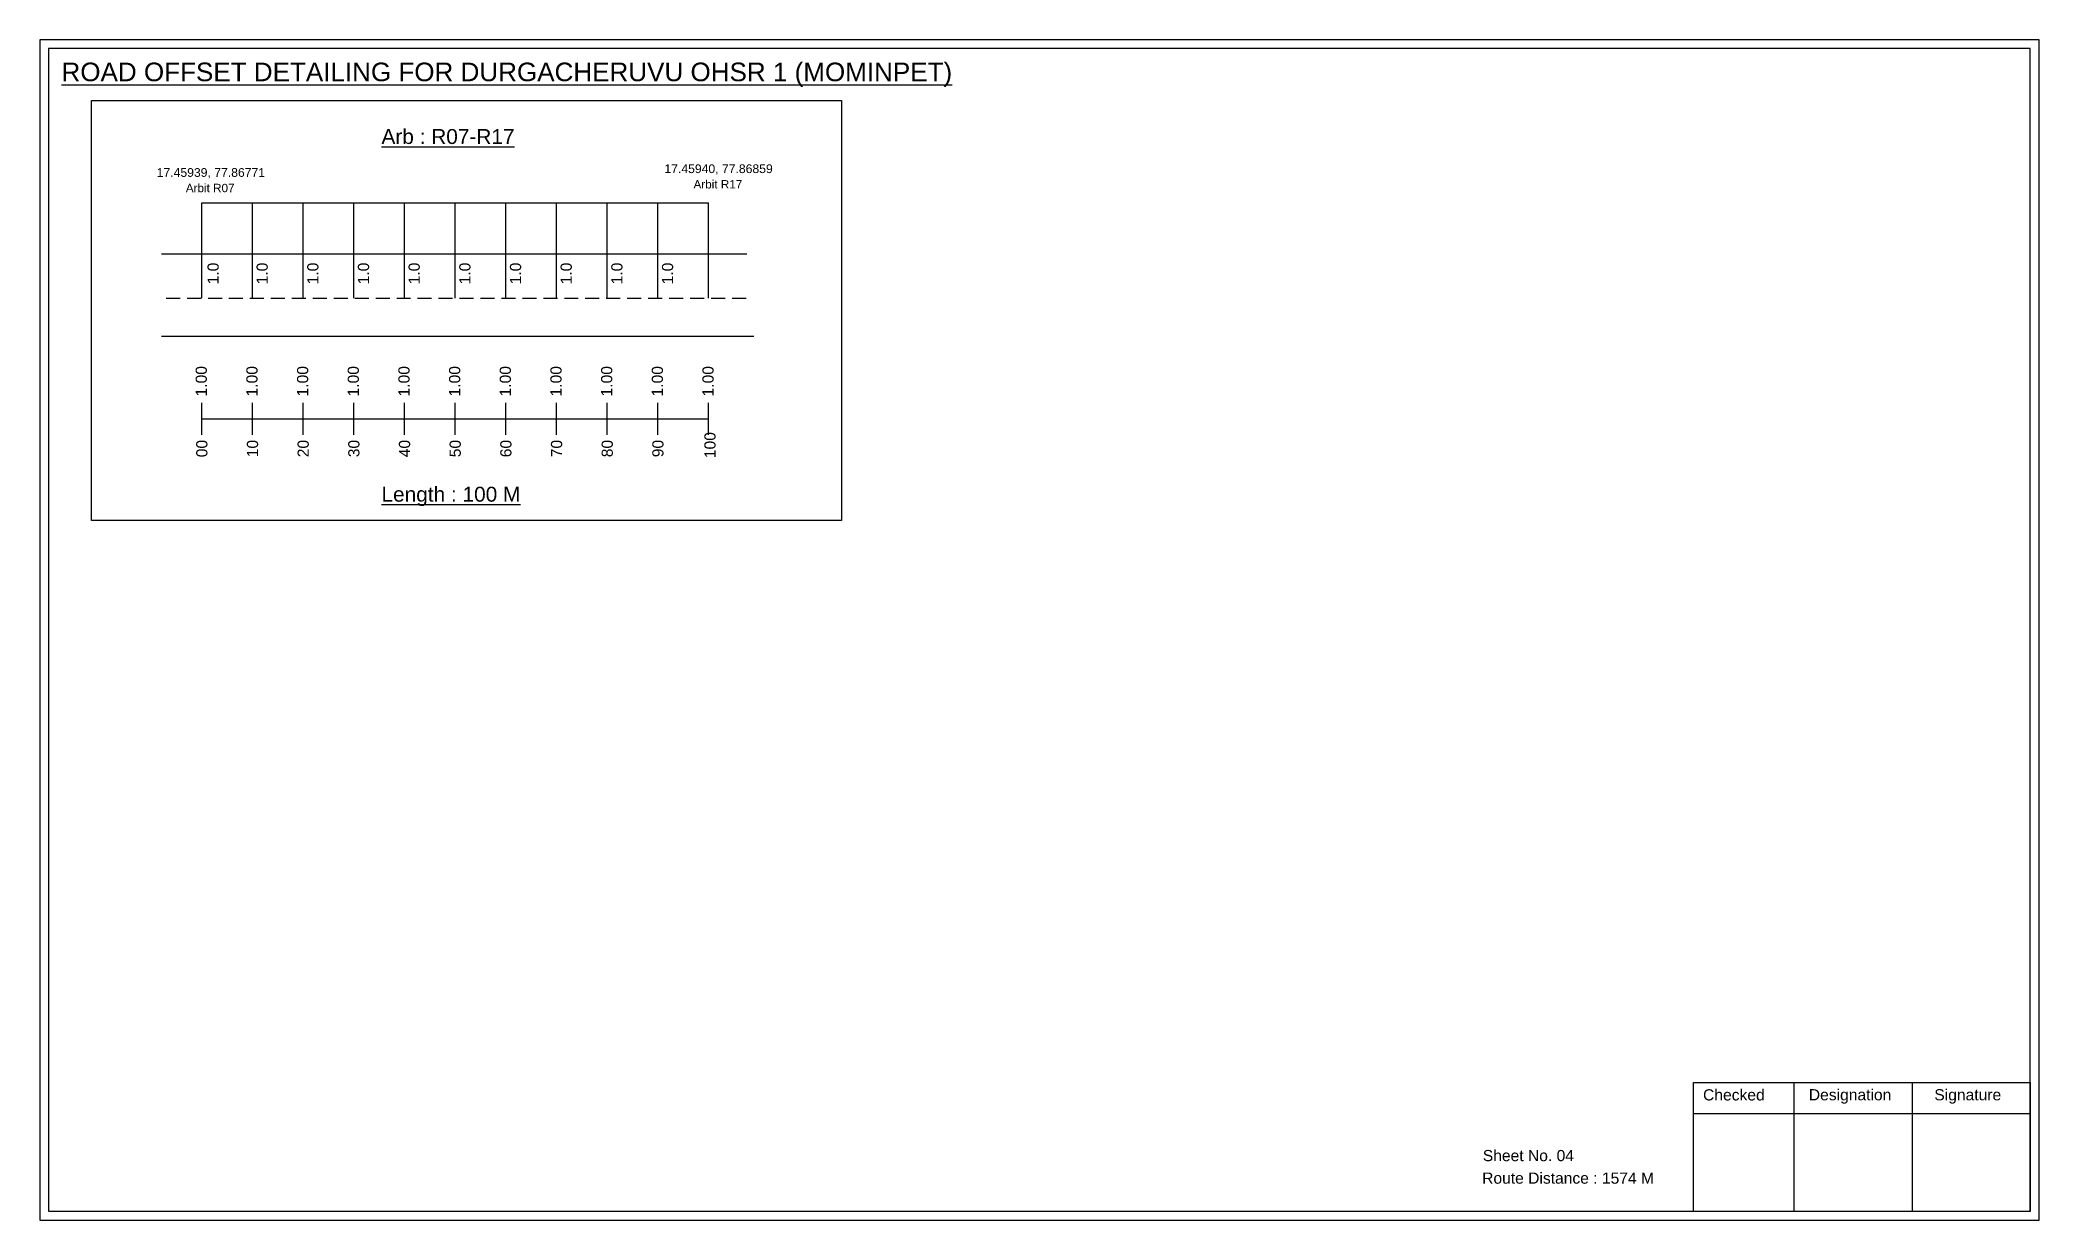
# Model space of a CAD drawing. Header units: inches. Extents: x 105 to 4124, y -559 to 3229.
# Drawn here: x 3588 to 4124, y 915 to 1231 of the extents above; entities that cross this region are included whole.
import ezdxf

# ---------------------------------------------------------------- set-up
doc = ezdxf.new("R2010")
doc.units = ezdxf.units.IN
doc.header["$MEASUREMENT"] = 0
doc.linetypes.add('DASHED2', pattern=[0.375, 0.25, -0.125])
doc.layers.add('PDF_Geometry', color=7, linetype='Continuous')
doc.layers.add('PDF_Text', color=5, linetype='Continuous')
doc.styles.add('PDF Arial', font='arial.ttf')
doc.styles.get("Standard").update_dxf_attribs({"font": 'arial.ttf'})

msp = doc.modelspace()

# ---------------------------------------------------------------- texts
at = {"color": 242, "true_color": 0xcd2027}
for s, height, p in [('%%UROAD OFFSET DETAILING FOR DURGACHERUVU OHSR 1 (MOMINPET)', 5, (3593.44, 1220.29)), ('%%UArb : R07-R17', 4, (3679.31, 1203.45)), ('%%ULength : 100 M', 4, (3679.31, 1107.45))]:
    msp.add_text(s, height=height, dxfattribs=at).set_placement(p)
at = {"color": 5}
for s, height, p in [('17.45939, 77.86771', 2.34, (3618.98, 1194.63)), ('17.45940, 77.86859', 2.34, (3755.23, 1195.64)), ('Arbit R07', 2.246, (3626.8, 1190.51)), ('Arbit R17', 2.246, (3763.05, 1191.51))]:
    msp.add_text(s, height=height, dxfattribs=at).set_placement(p)
for p in [(3635.62, 1165.77), (3648.78, 1165.77), (3662.38, 1165.77), (3675.98, 1165.77), (3689.58, 1165.77), (3703.18, 1165.77), (3716.78, 1165.77), (3730.38, 1165.77), (3743.98, 1165.77), (3757.58, 1165.77)]:
    msp.add_text('1.0', height=3, rotation=90).set_placement(p)
at = {"color": 217, "true_color": 0x93278f}
for s, p in [('1.00', (3632.44, 1135.69)), ('1.00', (3646.04, 1135.69)), ('1.00', (3659.64, 1135.69)), ('1.00', (3673.24, 1135.69)), ('1.00', (3686.84, 1135.69)), ('1.00', (3700.44, 1135.69)), ('1.00', (3714.04, 1135.69)), ('1.00', (3727.64, 1135.69)), ('1.00', (3741.24, 1135.69)), ('1.00', (3754.84, 1135.69)), ('1.00', (3768.44, 1135.69)), ('00', (3632.59, 1119.37)), ('10', (3646.19, 1119.37)), ('20', (3659.79, 1119.37)), ('30', (3673.39, 1119.37)), ('40', (3686.99, 1119.37)), ('50', (3700.59, 1119.37)), ('60', (3714.19, 1119.37)), ('70', (3727.79, 1119.37)), ('80', (3741.39, 1119.37)), ('90', (3754.99, 1119.37)), ('100', (3768.96, 1119.13))]:
    msp.add_text(s, height=3, rotation=90, dxfattribs=at).set_placement(p)
for s, p in [('Sheet No. 04', (3974.87, 930.45)), ('Route Distance : 1574 M', (3974.69, 924.4))]:
    msp.add_text(s, height=3).set_placement(p)
at = {"layer": 'PDF_Text', "color": 7, "attachment_point": 7, "style": 'PDF Arial'}
for s, insert, char_height in [('Checked', (4033.98, 946.7), 3.001), ('Designation', (4062.36, 945.87), 3.0006), ('Signature', (4096.04, 945.87), 3.001)]:
    msp.add_mtext(s, dxfattribs=dict(at, insert=insert, char_height=char_height))

# ---------------------------------------------------------------- linework, layer by layer
at = {"color": 5}
msp.add_line((3631.11, 1187.63), (3767.11, 1187.63), dxfattribs=at)
for p, q in [((3631.11, 1162.1), (3631.11, 1187.63)), ((3644.71, 1162.1), (3644.71, 1187.63)), ((3658.31, 1162.1), (3658.31, 1187.63)), ((3671.91, 1162.1), (3671.91, 1187.63)), ((3685.51, 1162.1), (3685.51, 1187.63)), ((3699.11, 1162.1), (3699.11, 1187.63)), ((3712.71, 1162.1), (3712.71, 1187.63)), ((3726.31, 1162.1), (3726.31, 1187.63)), ((3739.91, 1162.1), (3739.91, 1187.63)), ((3753.51, 1162.1), (3753.51, 1187.63)), ((3767.11, 1162.1), (3767.11, 1187.63)), ((3620.24, 1173.98), (3777.39, 1173.98)), ((3779.22, 1151.8), (3620.24, 1151.8))]:
    msp.add_line(p, q)
at = {"linetype": 'DASHED2', "ltscale": 15}
msp.add_line((3621.51, 1162.1), (3777.39, 1162.1), dxfattribs=at)
at = {"color": 217, "true_color": 0x93278f}
for p, q in [((3631.11, 1125.4), (3631.11, 1133.96)), ((3644.71, 1125.4), (3644.71, 1133.96)), ((3658.31, 1125.4), (3658.31, 1133.96)), ((3671.91, 1125.4), (3671.91, 1133.96)), ((3685.51, 1125.4), (3685.51, 1133.96)), ((3699.11, 1125.4), (3699.11, 1133.96)), ((3712.71, 1125.4), (3712.71, 1133.96)), ((3726.31, 1125.4), (3726.31, 1133.96)), ((3739.91, 1125.4), (3739.91, 1133.96)), ((3753.51, 1125.4), (3753.51, 1133.96)), ((3767.11, 1125.4), (3767.11, 1133.96)), ((3631.11, 1129.67), (3767.11, 1129.7))]:
    msp.add_line(p, q, dxfattribs=at)
msp.add_lwpolyline([(3601.52, 1215.12), (3802.76, 1215.12), (3802.76, 1102.44), (3601.52, 1102.44)], close=True)
at = {"layer": 'PDF_Geometry'}
for points in [[(3587.66, 1231.36), (3587.66, 914.65), (4124.14, 914.65), (4124.14, 1231.36)], [(3589.99, 1229.04), (3589.99, 917.07), (4121.72, 917.07), (4121.72, 1229.04)]]:
    msp.add_lwpolyline(points, close=True, dxfattribs=at)
at = {"layer": 'PDF_Geometry', "color": 242, "true_color": 0xcc1f26}
msp.add_lwpolyline([(4121.72, 916.98), (4031.37, 916.98), (4031.37, 951.59), (4121.72, 951.59)], close=True, dxfattribs=at)
for points in [[(4058.36, 951.59), (4058.36, 916.98)], [(4090.08, 951.59), (4090.08, 916.98)], [(4031.37, 943.22), (4121.72, 943.22)]]:
    msp.add_lwpolyline(points, dxfattribs=at)

msp.set_redraw_order([(e.dxf.handle, doc.entitydb.next_handle()) for e in msp.query("TEXT MTEXT ATTDEF DIMENSION ARC_DIMENSION")])  # texts and dimensions are drawn at this point

doc.saveas('drawing.dxf')
